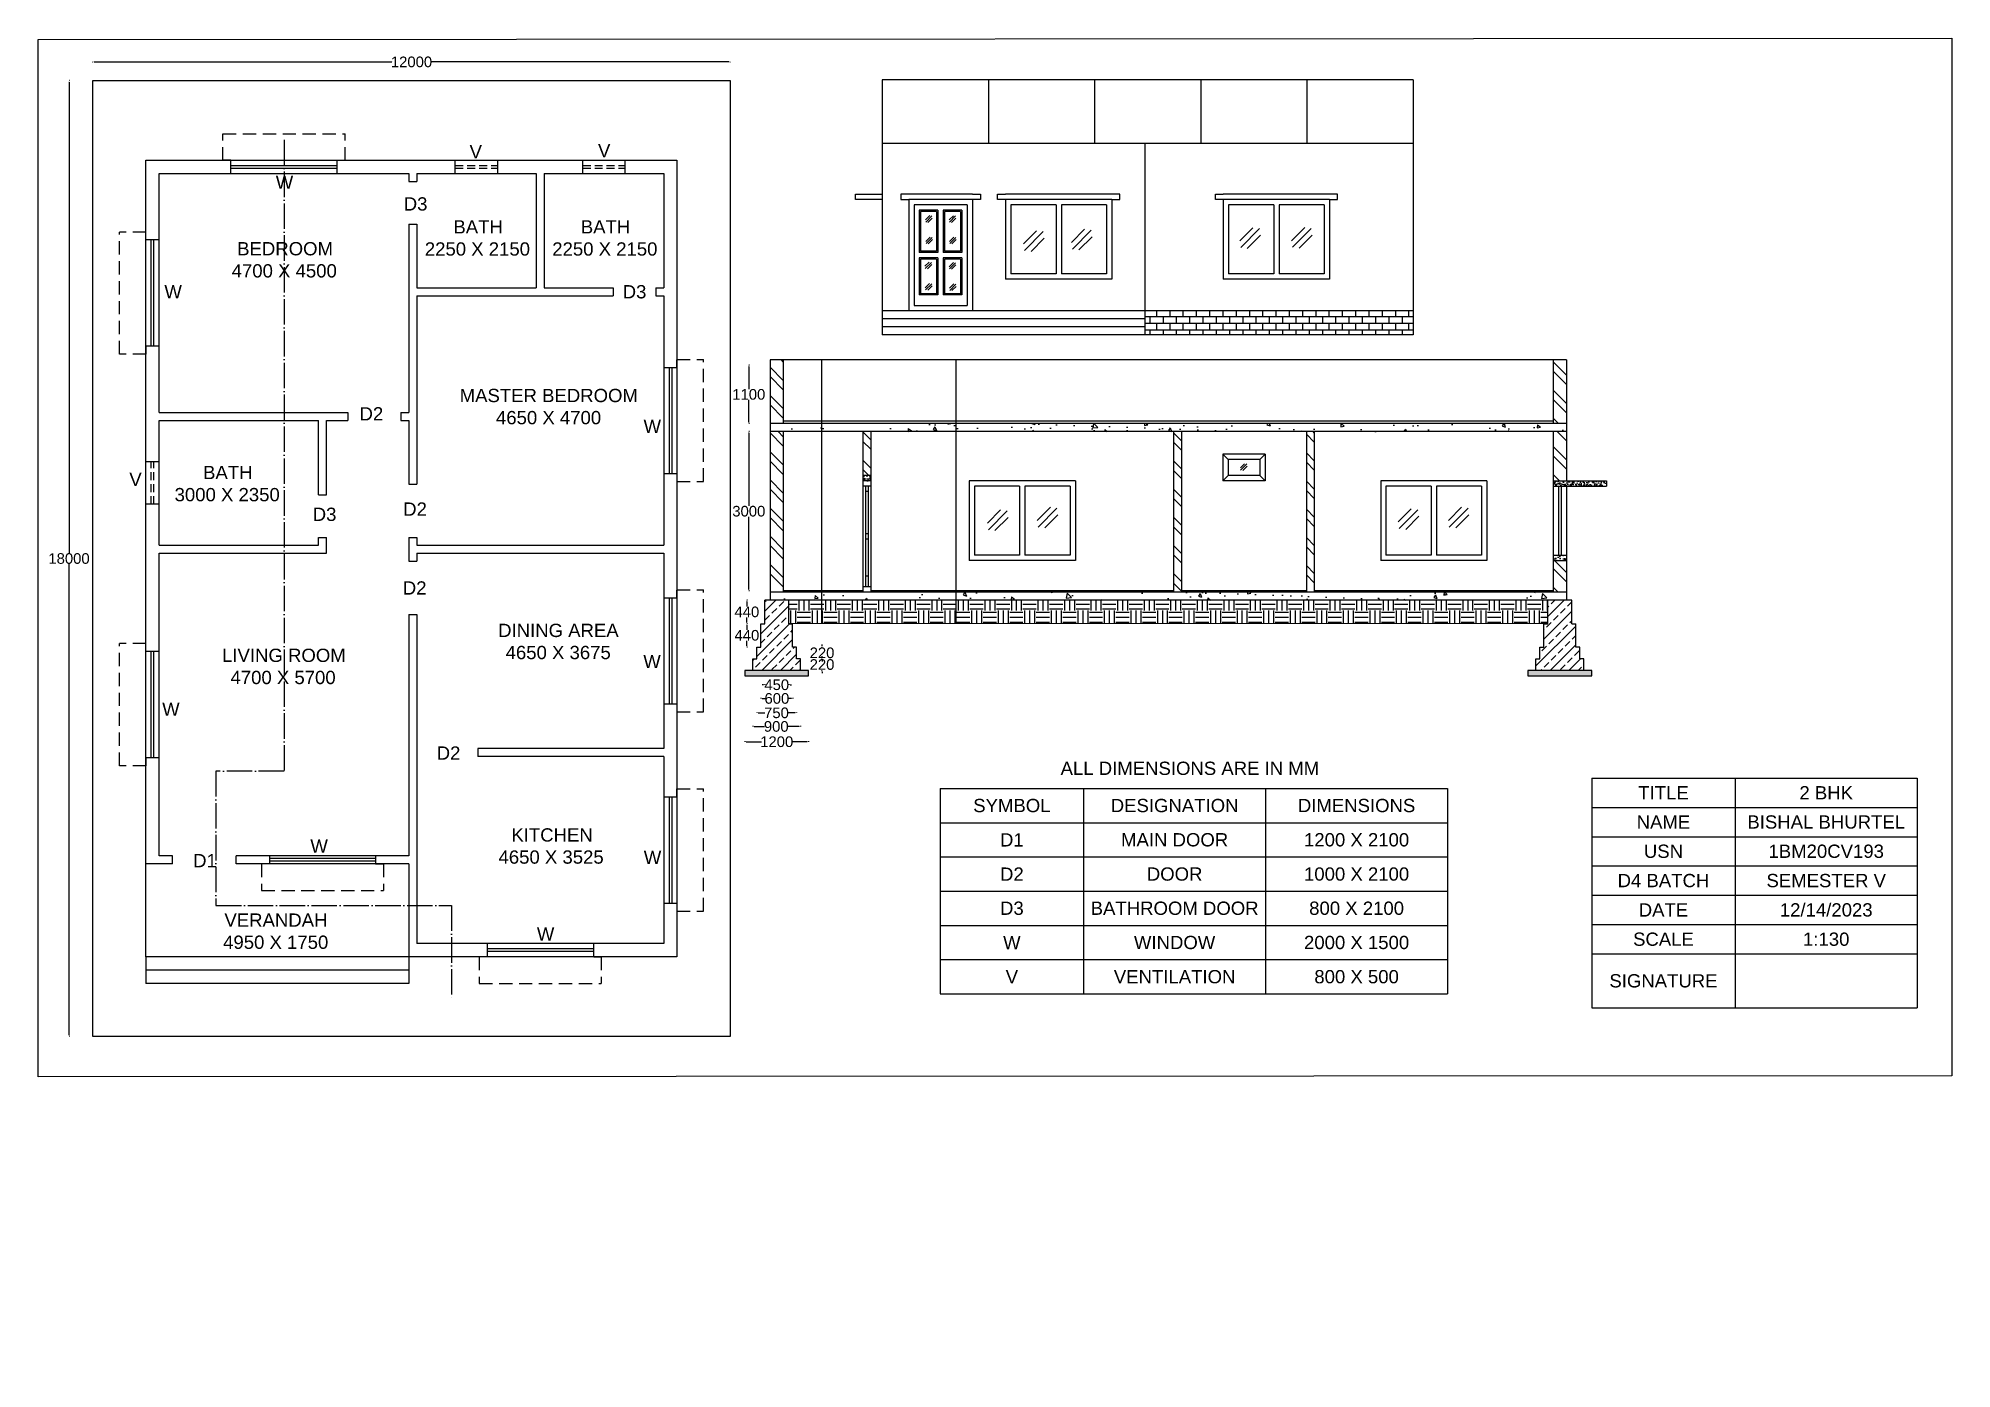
# Model space of a CAD drawing. Header units: inches. Extents: x 822425 to 858460, y 671225 to 696279.
import ezdxf

# ---------------------------------------------------------------- set-up
doc = ezdxf.new("R2010")
doc.units = ezdxf.units.IN
doc.header["$MEASUREMENT"] = 0
doc.linetypes.add('ACAD_ISO04W100', pattern=[30, 24, -3, 0, -3])
doc.linetypes.add('DASHED', pattern=[0.75, 0.5, -0.25])
for name, color, linetype in [('DIM', 250, 'Continuous'), ('HATC', 1, 'Continuous'), ('TEXT', 5, 'Continuous')]:
    doc.layers.add(name, color=color, linetype=linetype)
doc.styles.add('Annotative', font='Arial.ttf', dxfattribs={"height": 250})
doc.styles.get("Standard").update_dxf_attribs({"font": 'Arial.ttf'})
doc.dimstyles.new('Annotative', dxfattribs={"dimscale": 0, "dimtxt": 200, "dimasz": 25, "dimexe": 0.18, "dimexo": 0.0625, "dimgap": 0.09, "dimtad": 0, "dimtih": 1, "dimtoh": 1, "dimdec": 0, "dimzin": 0, "dimdsep": 46, "dimtxsty": 'Standard', "dimcen": 0.09, "dimadec": 0, "dimazin": 0, "dimtfac": 1, "dimtdec": 0, "dimtofl": 0, "dimtmove": 0, "dimatfit": 3, "dimfxl": 0, "dimtolj": 1, "dimtzin": 0, "dimarcsym": 0})
pattern_1 = [(320, (0, 0), (-188.2564, -2151.7805), [225, -2475]), (265, (0, 0), (2256.5764, 416.254), [180, -1980]), (10.45144, (-15.7, -179.3), (2068.32, -1735.5265), [191.2206, -2103.4263]), (316.1842, (600, -1e-13), (-496.558, -3201.724), [337.5, -3712.5]), (6.63564, (558.6, -266.8), (2922.356, -2803.986), [286.831, -3155.141]), (261.18416, (600, -1e-13), (2922.356, -2803.986), [270, -2970]), (291, (450, -300), (-1207.8567, -1790.7212), [225, -2475]), (236, (450, -300), (2175.45, -729.946), [180, -1980]), (341.45144, (349.3, -449.2), (967.5935, -2520.667), [191.2206, -2103.4263]), (307.5, (0, 0), (998.68156, -36.47957), [0, -1956, 0, -2010, 0, -1987.5]), (277.5, (0, 0), (1183.2351, -789.2086), [0, -1146, 0, -1911, 0, -757.5]), (237.5, (1e-13, 669), (-67.6646, -1601.4673), [0, -750, 0, -2340, 0, -3105]), (227.5, (2e-13, 969), (300.315, -1749.5585), [0, -975, 0, -1554, 0, -2205])]
pattern_2 = [(320, (12750.19, 13048.53), (-9.41282, -107.5890274), [11.25, -123.75]), (265, (12750.19, 13048.53), (112.82882, 20.8127), [9, -99]), (10.451444, (12749.4, 13039.57), (103.415999, -86.776327), [9.561029, -105.171317]), (316.1842, (12780.19, 13048.53), (-24.827892, -160.0862), [16.875, -185.625]), (6.635635, (12778.12, 13035.19), (146.11779, -140.199292), [14.341551, -157.757064]), (261.184164, (12780.19, 13048.53), (146.11779, -140.199292), [13.5, -148.5]), (291, (12772.69, 13033.53), (-60.3928336, -89.536058), [11.25, -123.75]), (236, (12772.69, 13033.53), (108.772507, -36.4973), [9, -99]), (341.451445, (12767.65, 13026.07), (48.379673, -126.033357), [9.561029, -105.171317]), (307.5, (12750.187, 13048.533), (49.9340781, -1.8239783), [0, -97.8, 0, -100.5, 0, -99.375]), (277.5, (12750.187, 13048.53), (59.1617568, -39.4604306), [0, -57.3, 0, -95.55, 0, -37.875]), (237.5, (12750.187, 13081.983), (-3.3832308, -80.0733654), [0, -37.5, 0, -117, 0, -155.25]), (227.5, (12750.19, 13096.98), (15.0157473, -87.4779254), [0, -48.75, 0, -77.7, 0, -110.25])]

msp = doc.modelspace()

# ---------------------------------------------------------------- texts
at = {"layer": 'TEXT', "linetype": 'Continuous', "char_height": 250, "attachment_point": 1, "style": 'Annotative'}
for s, width, heights, insert in [('{\\W1.474229; }V', 514.781, [150.3], (830404.9, 694267)), ('{\\W1.474229; }V', 514.781, [150.3], (832823, 694287.4)), ('{\\W0.996198; }W', 514.781, [150.3], (826800.8, 693694.4)), ('{\\W2.266846; }D3', 843.566, [0], (829088.1, 693284.7)), ('{\\W7.102232; }BATH\\P{\\W1.556538; }2250 X 2150', 2256.027, [0], (829553.6, 692852.7)), ('{\\W7.102232; }BATH\\P{\\W1.556538; }2250 X 2150', 2256.027, [0], (831953.6, 692852.7)), ('{\\W2.594323; }BEDROOM\\P{\\W1.526661; }4700 X 4500', 2256.027, [0], (825918.9, 692441.2)), ('{\\W0.996198; }W', 514.781, [150.3], (824703.6, 691630.8)), ('{\\W2.266846; }D3', 843.566, [0], (833211.1, 691630.8)), ('MASTER BEDROOM\\P{\\W7.047399; }4650 X 4700', 3327.412, [0], (830360.9, 689677.2)), ('{\\W2.280027; }D2', 843.566, [0], (828253.6, 689331.8)), ('{\\W0.996198; }W', 514.781, [150.3], (833727, 689097.4)), ('{\\W1.474229; }V', 514.781, [150.3], (823996.9, 688097.3)), ('{\\W7.102232; }BATH\\P{\\W1.579385; }3000 X 2350', 2256.027, [0], (824839.2, 688226.9)), ('{\\W2.266846; }D3', 843.566, [0], (827373.7, 687439.7)), ('{\\W2.280027; }D2', 843.566, [0], (829075.8, 687537.9)), ('{\\W2.280027; }D2', 843.566, [0], (829068.7, 686052.5)), ('{\\W0.746046; }DINING AREA\\P{\\W2.196837; }4650 X 3675', 2388.813, [1093.1], (831012.9, 685253.8)), ('{\\W0.405593; }LIVING ROOM\\P{\\W2.038282; }4700 X 5700', 2355.315, [762.4], (825846.9, 684784)), ('{\\W0.996198; }W', 514.781, [150.3], (833722.2, 684668.3)), ('{\\W0.996198; }W', 514.781, [150.3], (824661.7, 683770.2)), ('{\\W3.85905; }D2', 1150, [0], (829553.6, 682943.9)), ('{\\W0.147091; }ALL DIMENSIONS ARE IN MM', 4873.02, [383.5], (841659.8, 682656.6)), ('{\\W0.996198; }W', 514.781, [150.3], (827452.3, 681190.9)), ('{\\W4.005571; }KITCHEN\\P{\\W1.512601; }4650 X 3525', 2256.027, [0], (830945.5, 681402)), ('{\\W2.515528; }D1', 843.566, [0], (825097.3, 680917.3)), ('{\\W0.996198; }W', 514.781, [150.3], (833731.7, 680977.6)), ('{\\W1.777979; }VERANDAH\\P{\\W1.526661; }4950 X 1750', 2256.027, [0], (825758.1, 679798.3)), ('{\\W0.996198; }W', 514.781, [150.3], (831717.8, 679538.1))]:
    msp.add_mtext_dynamic_manual_height_columns(s, width=width, gutter_width=1250, heights=heights, dxfattribs=dict(at, insert=insert))

# ---------------------------------------------------------------- blocks, each defined once
blk = doc.blocks.new('*D14')
at = {"layer": 'Defpoints', "color": 0}
for p in [(836107, 685258), (836557, 685258), (836557, 684104)]:
    blk.add_point(p, dxfattribs=at)
at = {"layer": 'DIM', "color": 0, "lineweight": -2}
for p, q in [((836082, 684104), (836057, 684104)), ((836107, 684114), (836107, 684104)), ((836557, 684114), (836557, 684104)), ((836582, 684104), (836607, 684104))]:
    blk.add_line(p, q, dxfattribs=at)
at = {"layer": 'DIM', "color": 0}
for points in [[(836082, 684108), (836082, 684100), (836107, 684104)], [(836582, 684108), (836582, 684100), (836557, 684104)]]:
    blk.add_solid(points, dxfattribs=at)
at = {"layer": 'DIM', "color": 0, "insert": (836332, 684104), "char_height": 200, "attachment_point": 5}
blk.add_mtext('\\A1;450', dxfattribs=at)
blk = doc.blocks.new('*D15')
at = {"layer": 'Defpoints', "color": 0}
for p in [(836032, 684818), (836632, 684818), (836632, 683846)]:
    blk.add_point(p, dxfattribs=at)
at = {"layer": 'DIM', "color": 0, "lineweight": -2}
for p, q in [((836032, 683856), (836032, 683846)), ((836057, 683846), (836114, 683846)), ((836607, 683846), (836556, 683846)), ((836632, 683856), (836632, 683846))]:
    blk.add_line(p, q, dxfattribs=at)
at = {"layer": 'DIM', "color": 0}
for points in [[(836057, 683850), (836057, 683842), (836032, 683846)], [(836607, 683850), (836607, 683842), (836632, 683846)]]:
    blk.add_solid(points, dxfattribs=at)
at = {"layer": 'DIM', "color": 0, "insert": (836335, 683846), "char_height": 200, "attachment_point": 5}
blk.add_mtext('\\A1;600', dxfattribs=at)
blk = doc.blocks.new('*D16')
at = {"layer": 'Defpoints', "color": 0}
for p in [(835957, 684598), (836707, 684598), (836707, 683575)]:
    blk.add_point(p, dxfattribs=at)
at = {"layer": 'DIM', "color": 0, "lineweight": -2}
for p, q in [((835957, 683585), (835957, 683575)), ((836707, 683585), (836707, 683575)), ((835982, 683575), (836107, 683575)), ((836682, 683575), (836547, 683575))]:
    blk.add_line(p, q, dxfattribs=at)
at = {"layer": 'DIM', "color": 0}
for points in [[(835982, 683580), (835982, 683571), (835957, 683575)], [(836682, 683580), (836682, 683571), (836707, 683575)]]:
    blk.add_solid(points, dxfattribs=at)
at = {"layer": 'DIM', "color": 0, "insert": (836327, 683575), "char_height": 200, "attachment_point": 5}
blk.add_mtext('\\A1;750', dxfattribs=at)
blk = doc.blocks.new('*D17')
at = {"layer": 'Defpoints', "color": 0}
for p in [(835882, 684378), (836782, 684378), (836782, 683319)]:
    blk.add_point(p, dxfattribs=at)
at = {"layer": 'DIM', "color": 0, "lineweight": -2}
for p, q in [((835882, 683329), (835882, 683319)), ((835907, 683319), (836102, 683319)), ((836757, 683319), (836543, 683319)), ((836782, 683329), (836782, 683319))]:
    blk.add_line(p, q, dxfattribs=at)
at = {"layer": 'DIM', "color": 0}
for points in [[(835907, 683323), (835907, 683315), (835882, 683319)], [(836757, 683323), (836757, 683315), (836782, 683319)]]:
    blk.add_solid(points, dxfattribs=at)
at = {"layer": 'DIM', "color": 0, "insert": (836323, 683319), "char_height": 200, "attachment_point": 5}
blk.add_mtext('\\A1;900', dxfattribs=at)
blk = doc.blocks.new('*D18')
at = {"layer": 'Defpoints', "color": 0}
for p in [(835732, 684278), (836932, 684278), (836932, 683031)]:
    blk.add_point(p, dxfattribs=at)
at = {"layer": 'DIM', "color": 0, "lineweight": -2}
for p, q in [((835732, 683041), (835732, 683031)), ((835757, 683031), (836043, 683031)), ((836907, 683031), (836621, 683031)), ((836932, 683041), (836932, 683031))]:
    blk.add_line(p, q, dxfattribs=at)
at = {"layer": 'DIM', "color": 0}
for points in [[(835757, 683035), (835757, 683027), (835732, 683031)], [(836907, 683035), (836907, 683027), (836932, 683031)]]:
    blk.add_solid(points, dxfattribs=at)
at = {"layer": 'DIM', "color": 0, "insert": (836332, 683031), "char_height": 200, "attachment_point": 5}
blk.add_mtext('\\A1;1200', dxfattribs=at)
blk = doc.blocks.new('*D19')
at = {"layer": 'Defpoints', "color": 0, "linetype": 'Continuous'}
for p in [(835806, 688872), (836441, 688872), (836441, 685872)]:
    blk.add_point(p, dxfattribs=at)
at = {"layer": 'DIM', "color": 0, "linetype": 'Continuous', "lineweight": -2}
for p, q in [((835816, 688872), (835806, 688872)), ((835806, 688847), (835806, 687474)), ((835806, 685897), (835806, 687269)), ((835816, 685872), (835806, 685872))]:
    blk.add_line(p, q, dxfattribs=at)
at = {"layer": 'DIM', "color": 0, "linetype": 'Continuous'}
for points in [[(835802, 688847), (835811, 688847), (835806, 688872)], [(835802, 685897), (835811, 685897), (835806, 685872)]]:
    blk.add_solid(points, dxfattribs=at)
at = {"layer": 'DIM', "color": 0, "linetype": 'Continuous', "insert": (835806, 687372), "char_height": 200, "attachment_point": 5}
blk.add_mtext('\\A1;3000', dxfattribs=at)
blk = doc.blocks.new('*D9')
at = {"layer": 'Defpoints', "color": 0, "linetype": 'Continuous'}
for p in [(835806, 690122), (836191, 690122), (836191, 689022)]:
    blk.add_point(p, dxfattribs=at)
at = {"layer": 'DIM', "color": 0, "linetype": 'Continuous', "lineweight": -2}
for p, q in [((835816, 690122), (835806, 690122)), ((835806, 690097), (835806, 689674)), ((835806, 689047), (835806, 689470)), ((835816, 689022), (835806, 689022))]:
    blk.add_line(p, q, dxfattribs=at)
at = {"layer": 'DIM', "color": 0, "linetype": 'Continuous'}
for points in [[(835802, 690097), (835811, 690097), (835806, 690122)], [(835802, 689047), (835811, 689047), (835806, 689022)]]:
    blk.add_solid(points, dxfattribs=at)
at = {"layer": 'DIM', "color": 0, "linetype": 'Continuous', "insert": (835806, 689572), "char_height": 200, "attachment_point": 5}
blk.add_mtext('\\A1;1100', dxfattribs=at)
blk = doc.blocks.new('*D10')
at = {"layer": 'Defpoints', "color": 0, "linetype": 'Continuous'}
for p in [(836092, 685697), (835769, 685255), (836092, 685255)]:
    blk.add_point(p, dxfattribs=at)
at = {"layer": 'DIM', "color": 0, "linetype": 'Continuous', "lineweight": -2}
for p, q in [((835779, 685697), (835769, 685697)), ((835769, 685672), (835769, 685578)), ((835769, 685280), (835769, 685373)), ((835779, 685255), (835769, 685255))]:
    blk.add_line(p, q, dxfattribs=at)
at = {"layer": 'DIM', "color": 0, "linetype": 'Continuous'}
for points in [[(835765, 685672), (835774, 685672), (835769, 685697)], [(835765, 685280), (835774, 685280), (835769, 685255)]]:
    blk.add_solid(points, dxfattribs=at)
at = {"layer": 'DIM', "color": 0, "linetype": 'Continuous', "insert": (835769, 685476), "char_height": 200, "width": 111.97, "attachment_point": 5}
blk.add_mtext('\\A1;440', dxfattribs=at)
blk = doc.blocks.new('*D11')
at = {"layer": 'Defpoints', "color": 0, "linetype": 'Continuous'}
for p in [(836017, 685255), (835770, 684815), (836017, 684815)]:
    blk.add_point(p, dxfattribs=at)
at = {"layer": 'DIM', "color": 0, "linetype": 'Continuous', "lineweight": -2}
for p, q in [((835780, 685255), (835769, 685255)), ((835770, 685230), (835770, 685137)), ((835780, 684815), (835769, 684815)), ((835770, 684840), (835770, 684932))]:
    blk.add_line(p, q, dxfattribs=at)
at = {"layer": 'DIM', "color": 0, "linetype": 'Continuous'}
for points in [[(835765, 685230), (835774, 685230), (835770, 685255)], [(835765, 684840), (835774, 684840), (835770, 684815)]]:
    blk.add_solid(points, dxfattribs=at)
at = {"layer": 'DIM', "color": 0, "linetype": 'Continuous', "insert": (835770, 685035), "char_height": 200, "attachment_point": 5}
blk.add_mtext('\\A1;440', dxfattribs=at)
blk = doc.blocks.new('*D12')
at = {"layer": 'Defpoints', "color": 0, "linetype": 'Continuous'}
for p in [(835942, 684815), (835942, 684595), (837185, 684595)]:
    blk.add_point(p, dxfattribs=at)
at = {"layer": 'DIM', "color": 0, "linetype": 'Continuous', "lineweight": -2}
for p, q in [((837175, 684815), (837186, 684815)), ((837185, 684840), (837185, 684865)), ((837175, 684595), (837186, 684595)), ((837185, 684570), (837185, 684545))]:
    blk.add_line(p, q, dxfattribs=at)
at = {"layer": 'DIM', "color": 0, "linetype": 'Continuous'}
for points in [[(837181, 684840), (837190, 684840), (837185, 684815)], [(837181, 684570), (837190, 684570), (837185, 684595)]]:
    blk.add_solid(points, dxfattribs=at)
at = {"layer": 'DIM', "color": 0, "linetype": 'Continuous', "insert": (837185, 684705), "char_height": 200, "attachment_point": 5}
blk.add_mtext('\\A1;220', dxfattribs=at)
blk = doc.blocks.new('*D13')
at = {"layer": 'Defpoints', "color": 0, "linetype": 'Continuous'}
for p in [(835867, 684595), (835867, 684375), (837185, 684375)]:
    blk.add_point(p, dxfattribs=at)
at = {"layer": 'DIM', "color": 0, "linetype": 'Continuous', "lineweight": -2}
for p, q in [((837175, 684595), (837186, 684595)), ((837175, 684375), (837186, 684375)), ((837185, 684620), (837185, 684645)), ((837185, 684350), (837185, 684325))]:
    blk.add_line(p, q, dxfattribs=at)
at = {"layer": 'DIM', "color": 0, "linetype": 'Continuous'}
for points in [[(837181, 684620), (837190, 684620), (837185, 684595)], [(837181, 684350), (837190, 684350), (837185, 684375)]]:
    blk.add_solid(points, dxfattribs=at)
at = {"layer": 'DIM', "color": 0, "linetype": 'Continuous', "insert": (837185, 684485), "char_height": 200, "attachment_point": 5}
blk.add_mtext('\\A1;220', dxfattribs=at)
blk = doc.blocks.new('*T20')
at = {"layer": 'TEXT', "color": 0, "linetype": 'ByBlock', "lineweight": -2}
for p, q in [((0, 0), (9557, 0)), ((0, 0), (0, -3868)), ((2703, 0), (2703, -3868)), ((6130, 0), (6130, -3868)), ((9557, 0), (9557, -3868)), ((0, -645), (9557, -645)), ((0, -1289), (9557, -1289)), ((0, -1934), (9557, -1934)), ((0, -2578), (9557, -2578)), ((0, -3223), (9557, -3223)), ((0, -3868), (9557, -3868))]:
    blk.add_line(p, q, dxfattribs=at)
at = {"layer": 'TEXT', "color": 0, "char_height": 250, "attachment_point": 5}
for s, insert, width in [('SYMBOL', (1352, -322), 2703.29), ('DESIGNATION', (4417, -322), 3426.83), ('DIMENSIONS', (7844, -322), 3426.77), ('D1', (1352, -967), 2703.29), ('MAIN DOOR', (4417, -967), 3426.83), ('1200 X 2100', (7844, -967), 3426.77), ('D2', (1352, -1612), 2703.29), ('DOOR', (4417, -1612), 3426.83), ('1000 X 2100', (7844, -1612), 3426.77), ('D3', (1352, -2256), 2703.29), ('BATHROOM DOOR', (4417, -2256), 3426.83), ('800 X 2100', (7844, -2256), 3426.77), ('W', (1352, -2901), 2703.29), ('WINDOW', (4417, -2901), 3426.83), ('2000 X 1500', (7844, -2901), 3426.77), ('V ', (1352, -3545), 2703.29), ('VENTILATION', (4417, -3545), 3426.83), ('800 X 500', (7844, -3545), 3426.77)]:
    blk.add_mtext(s, dxfattribs=dict(at, insert=insert, width=width))
blk = doc.blocks.new('*D24')
at = {"layer": 'Defpoints', "color": 0, "linetype": 'DASHED'}
for p in [(823454, 695481), (835454, 695833), (835454, 695481)]:
    blk.add_point(p, dxfattribs=at)
at = {"layer": 'HATC', "color": 0, "linetype": 'DASHED', "lineweight": -2}
for p, q in [((823454, 695823), (823454, 695833)), ((823479, 695833), (829087, 695833)), ((835429, 695833), (829820, 695833)), ((835454, 695823), (835454, 695833))]:
    blk.add_line(p, q, dxfattribs=at)
at = {"layer": 'HATC', "color": 0, "linetype": 'DASHED'}
for points in [[(823479, 695837), (823479, 695829), (823454, 695833)], [(835429, 695837), (835429, 695829), (835454, 695833)]]:
    blk.add_solid(points, dxfattribs=at)
at = {"layer": 'HATC', "color": 0, "linetype": 'DASHED', "insert": (829454, 695833), "char_height": 200, "attachment_point": 5}
blk.add_mtext('\\A1;12000', dxfattribs=at)
blk = doc.blocks.new('*D25')
at = {"layer": 'Defpoints', "color": 0, "linetype": 'DASHED'}
for p in [(823004, 695481), (823454, 695481), (823454, 677481)]:
    blk.add_point(p, dxfattribs=at)
at = {"layer": 'HATC', "color": 0, "linetype": 'DASHED', "lineweight": -2}
for p, q in [((823014, 695481), (823004, 695481)), ((823004, 695456), (823004, 686583)), ((823004, 677506), (823004, 686379)), ((823014, 677481), (823004, 677481))]:
    blk.add_line(p, q, dxfattribs=at)
at = {"layer": 'HATC', "color": 0, "linetype": 'DASHED'}
for points in [[(823000, 695456), (823008, 695456), (823004, 695481)], [(823000, 677506), (823008, 677506), (823004, 677481)]]:
    blk.add_solid(points, dxfattribs=at)
at = {"layer": 'HATC', "color": 0, "linetype": 'DASHED', "insert": (823004, 686481), "char_height": 200, "attachment_point": 5}
blk.add_mtext('\\A1;18000', dxfattribs=at)
blk = doc.blocks.new('*T29')
at = {"layer": 'TEXT', "color": 0, "linetype": 'ByBlock', "lineweight": -2}
for p, q in [((0, 0), (6130, 0)), ((0, 0), (0, -4328)), ((2703, 0), (2703, -4328)), ((6130, 0), (6130, -4328)), ((0, -552), (6130, -552)), ((0, -1104), (6130, -1104)), ((0, -1655), (6130, -1655)), ((0, -2207), (6130, -2207)), ((0, -2759), (6130, -2759)), ((0, -3311), (6130, -3311)), ((0, -4328), (6130, -4328))]:
    blk.add_line(p, q, dxfattribs=at)
at = {"layer": 'TEXT', "color": 0, "char_height": 250, "attachment_point": 5}
for s, insert, width in [('TITLE', (1352, -276), 2703.35), ('2 BHK', (4417, -276), 3426.77), ('NAME', (1352, -828), 2703.35), ('BISHAL BHURTEL', (4417, -828), 3426.77), ('USN', (1352, -1379), 2703.35), ('1BM20CV193', (4417, -1379), 3426.77), ('D4 BATCH', (1352, -1931), 2703.35), ('SEMESTER V', (4417, -1931), 3426.77), ('DATE ', (1352, -2483), 2703.35), ('12/14/2023', (4417, -2483), 3426.77), ('SCALE', (1352, -3035), 2703.35), ('1:130', (4417, -3035), 3426.77), ('SIGNATURE', (1352, -3819), 2703.35)]:
    blk.add_mtext(s, dxfattribs=dict(at, insert=insert, width=width))

# ---------------------------------------------------------------- dimensions: what is measured, and where the dimension line sits
at = {"layer": 'DIM', "linetype": 'Continuous'}
for base, p1, p2, picture, middle in [((835806.4, 690121.7), (836190.8, 689021.7), (836190.8, 690121.7), '*D9', (835806.4, 689571.7)), ((835806.4, 688871.7), (836440.8, 685871.7), (836440.8, 688871.7), '*D19', (835806.4, 687371.7)), ((837185.4, 684594.6), (835942, 684814.6), (835942, 684594.6), '*D12', (837185.4, 684704.6)), ((837185.4, 684374.6), (835867, 684594.6), (835867, 684374.6), '*D13', (837185.4, 684484.6))]:
    dim = msp.add_linear_dim(base=base, p1=p1, p2=p2, angle=90, dimstyle='Annotative', dxfattribs=at)
    dim.commit()
    dim.dimension.update_dxf_attribs({"geometry": picture, "text_midpoint": middle})
dim = msp.add_linear_dim(base=(835769.4, 685254.6), p1=(836092, 685696.7), p2=(836092, 685254.6), angle=90, text='440', dimstyle='Annotative', dxfattribs=at)
dim.commit()
dim.dimension.update_dxf_attribs({"geometry": '*D10', "text_midpoint": (835769.4, 685475.7)})
dim = msp.add_linear_dim(base=(835769.6, 684814.6), p1=(836017, 685254.6), p2=(836017, 684814.6), angle=90, dimstyle='Annotative', dxfattribs=at)
dim.commit()
dim.dimension.update_dxf_attribs({"geometry": '*D11', "text_midpoint": (835769.6, 685034.6), "dimtype": 160})
at = {"layer": 'DIM'}
for base, p1, p2, angle, picture, middle in [((836557.3, 684104.3), (836107.3, 685258.3), (836557.3, 685258.3), 0.00012, '*D14', (836332.3, 684104.3)), ((836632.3, 683845.8), (836032.3, 684818.3), (836632.3, 684818.3), 0.00009, '*D15', (836335.3, 683845.8)), ((836707.3, 683575.4), (835957.3, 684598.3), (836707.3, 684598.3), 0.00007, '*D16', (836326.8, 683575.4))]:
    dim = msp.add_linear_dim(base=base, p1=p1, p2=p2, angle=angle, dimstyle='Annotative', dxfattribs=at)
    dim.commit()
    dim.dimension.update_dxf_attribs({"geometry": picture, "text_midpoint": middle, "dimtype": 161})
for base, p1, p2, picture, middle in [((836782.3, 683318.9), (835882.3, 684378.3), (836782.3, 684378.3), '*D17', (836322.6, 683318.9)), ((836932.3, 683031.2), (835732.3, 684278.3), (836932.3, 684278.3), '*D18', (836332.3, 683031.2))]:
    dim = msp.add_linear_dim(base=base, p1=p1, p2=p2, dimstyle='Annotative', dxfattribs=at)
    dim.commit()
    dim.dimension.update_dxf_attribs({"geometry": picture, "text_midpoint": middle, "dimtype": 160})
at = {"layer": 'HATC', "color": 0, "linetype": 'DASHED'}
dim = msp.add_linear_dim(base=(835453.6, 695833), p1=(823453.6, 695480.7), p2=(835453.6, 695480.7), dimstyle='Annotative', dxfattribs=at)
dim.commit()
dim.dimension.update_dxf_attribs({"geometry": '*D24', "text_midpoint": (829453.6, 695833)})
dim = msp.add_linear_dim(base=(823003.9, 695480.7), p1=(823453.6, 677480.7), p2=(823453.6, 695480.7), angle=90, dimstyle='Annotative', dxfattribs=at)
dim.commit()
dim.dimension.update_dxf_attribs({"geometry": '*D25', "text_midpoint": (823003.9, 686480.7)})

# ---------------------------------------------------------------- hatches: boundary and pattern name
at = {"linetype": 'Continuous'}
h = msp.add_hatch(dxfattribs=at)
h.set_pattern_fill('BRICK', color=256, scale=500)
h.set_pattern_definition([(0, (13863.47, 19413.78), (0, 125), []), (90, (13863.47, 19413.78), (-250, 2e-14), [125, -125]), (90, (13988.47, 19413.78), (-250, 2e-14), [-125, 125])])
h.paths.add_polyline_path([(848317.1, 691144.5), (843267.1, 691144.5), (843267.1, 690694.5), (848317.1, 690694.5)])
h = msp.add_hatch(dxfattribs=at)
h.set_pattern_fill('AR-CONC', color=256, scale=300, angle=-90)
h.set_pattern_definition(pattern_1)
h.paths.add_polyline_path([(839205.4, 675048.2), (838205.4, 675048.2), (838205.4, 674898.2), (839205.4, 674898.2)])
h.paths.add_polyline_path([(838929, 671324.9), (837729, 671324.9), (837729, 671224.9), (838929, 671224.9)])
h = msp.add_hatch(dxfattribs=at)
h.set_pattern_fill('AR-CONC', color=256, scale=300, angle=-90)
h.set_pattern_definition(pattern_1)
h.paths.add_polyline_path([(839205.4, 675048.2), (838205.4, 675048.2), (838205.4, 674898.2), (839205.4, 674898.2)])
h = msp.add_hatch(dxfattribs=at)
h.set_pattern_fill('AR-CONC', color=256, scale=300, angle=-90)
h.set_pattern_definition(pattern_1)
h.paths.add_polyline_path([(839205.4, 675048.2), (838205.4, 675048.2), (838205.4, 674898.2), (839205.4, 674898.2)])
h = msp.add_hatch(dxfattribs=at)
h.set_pattern_fill('AR-CONC', color=256, scale=300, angle=-90)
h.set_pattern_definition(pattern_1)
h.paths.add_polyline_path([(839205.4, 675048.2), (838205.4, 675048.2), (838205.4, 674898.2), (839205.4, 674898.2)])
at = {"layer": 'HATC', "linetype": 'Continuous'}
h = msp.add_hatch(dxfattribs=at)
h.set_pattern_fill('ANSI32', color=256, scale=1000, angle=-90)
h.paths.add_polyline_path([(851205.6, 690221.7), (850955.6, 690221.7), (850955.6, 689021.7), (851205.6, 689021.7)])
h.paths.add_polyline_path([(850955.6, 687946.7), (851205.6, 687946.7), (851205.6, 688871.7), (850955.6, 688871.7)])
h.paths.add_polyline_path([(850955.6, 685846.7), (851205.6, 685846.7), (851205.6, 686446.7), (850955.6, 686446.7)])
h.paths.add_polyline_path([(846305.6, 685846.7), (846455.6, 685846.7), (846455.6, 688871.7), (846305.6, 688871.7)])
h.paths.add_polyline_path([(843955.6, 688871.7), (843805.6, 688871.7), (843805.6, 685846.7), (843955.6, 685846.7)])
h.paths.add_polyline_path([(836205.6, 685846.7), (836455.6, 685846.7), (836455.6, 688871.7), (836205.6, 688871.7)])
h.paths.add_polyline_path([(836205.6, 689021.7), (836455.6, 689021.7), (836455.6, 690221.7), (836205.6, 690221.7)])
h.paths.add_polyline_path([(837955.6, 688046.7), (838105.6, 688046.7), (838105.6, 688871.7), (837955.6, 688871.7)])
h = msp.add_hatch(dxfattribs=at)
h.set_pattern_fill('AR-CONC', color=256, scale=100, angle=-90)
h.set_pattern_definition([(320, (0, 0), (-62.75213, -717.26018), [75, -825]), (265, (0, 0), (752.19213, 138.75133), [60, -660]), (10.451444, (-5.2, -59.8), (689.44, -578.50885), [63.7402, -701.1421]), (316.1842, (200, -3e-14), (-165.5193, -1067.2413), [112.5, -1237.5]), (6.63564, (186.2, -88.9), (974.1186, -934.6619), [95.6103, -1051.7138]), (261.18416, (200, -3e-14), (974.1186, -934.662), [90, -990]), (291, (150, -100), (-402.6189, -596.90705), [75, -825]), (236, (150, -100), (725.15005, -243.31533), [60, -660]), (341.451445, (116.45, -149.74), (322.53115, -840.22238), [63.7402, -701.1421]), (307.5, (0, 0), (332.893854, -12.159855), [0, -652, 0, -670, 0, -662.5]), (277.5, (0, 0), (394.41171, -263.06954), [0, -382, 0, -637, 0, -252.5]), (237.5, (4e-14, 223), (-22.55487, -533.822436), [0, -250, 0, -780, 0, -1035]), (227.5, (5e-14, 323), (100.10498, -583.18617), [0, -325, 0, -518, 0, -735])])
h.paths.add_polyline_path([(851205.6, 688871.7), (851205.6, 689021.7), (836205.6, 689021.7), (836205.6, 688871.7)])
h.paths.add_polyline_path([(836205.6, 685846.7), (836205.6, 685696.7), (851205.6, 685696.7), (851205.6, 685846.7)])
h = msp.add_hatch(dxfattribs=at)
h.set_pattern_fill('AR-CONC', color=256, scale=15, angle=-90)
h.set_pattern_definition(pattern_2)
h.paths.add_polyline_path([(838105.6, 688046.7), (837955.6, 688046.7), (837955.6, 687946.7), (838105.6, 687946.7)])
h = msp.add_hatch(dxfattribs=at)
h.set_pattern_fill('AR-CONC', color=256, scale=15, angle=-90)
h.set_pattern_definition(pattern_2)
h.paths.add_polyline_path([(850955.6, 687946.7), (850955.6, 687846.7), (851876.9, 687846.7), (851955.6, 687922), (851955.6, 687946.7)])
h = msp.add_hatch(dxfattribs=at)
h.set_pattern_fill('AR-CONC', color=256, scale=25, angle=-90)
h.set_pattern_definition([(320, (12750.19, 13048.53), (-15.688034, -179.315046), [18.75, -206.25]), (265, (12750.19, 13048.53), (188.048033, 34.687833), [15, -165]), (10.451444, (12748.88, 13033.59), (172.359998, -144.627212), [15.935048, -175.285528]), (316.1842, (12800.19, 13048.53), (-41.37982, -266.810333), [28.125, -309.375]), (6.635635, (12796.74, 13026.3), (243.52965, -233.665486), [23.902586, -262.92844]), (261.184164, (12800.2, 13048.53), (243.52965, -233.665486), [22.5, -247.5]), (291, (12787.69, 13023.53), (-100.654723, -149.226763), [18.75, -206.25]), (236, (12787.69, 13023.53), (181.28751, -60.828833), [15, -165]), (341.451445, (12779.3, 13011.1), (80.632788, -210.055594), [15.935047, -175.285528]), (307.5, (12750.19, 13048.53), (83.2234635, -3.039964), [0, -163, 0, -167.5, 0, -165.625]), (277.5, (12750.19, 13048.53), (98.602928, -65.767384), [0, -95.5, 0, -159.25, 0, -63.125]), (237.5, (12750.19, 13104.28), (-5.638718, -133.455609), [0, -62.5, 0, -195, 0, -258.75]), (227.5, (12750.19, 13129.28), (25.026246, -145.796542), [0, -81.25, 0, -129.5, 0, -183.75])])
h.paths.add_polyline_path([(851205.6, 686546.7), (850955.6, 686546.7), (850955.6, 686446.7), (851205.6, 686446.7)])
at = {"layer": 'HATC'}
h = msp.add_hatch(dxfattribs=at)
h.set_pattern_fill('ANSI33', color=256, scale=1000, angle=-1e-14)
h.paths.add_polyline_path([(836106.8, 685254.6), (836031.8, 685254.6), (836031.8, 684814.6), (835956.8, 684814.6), (835956.8, 684594.6), (835881.8, 684594.6), (835881.8, 684374.6), (836781.8, 684374.6), (836781.8, 684594.6), (836706.8, 684594.6), (836706.8, 684814.6), (836631.8, 684814.6), (836631.8, 685254.6), (836556.8, 685254.6), (836556.8, 685694.6), (836106.8, 685694.6), (836106.8, 685694.6)])
at = {"layer": 'HATC', "linetype": 'Continuous'}
h = msp.add_hatch(dxfattribs=at)
h.set_pattern_fill('EARTH', color=256, scale=1000, angle=-90)
h.paths.add_polyline_path([(836556.8, 685696.7), (836556.8, 685258.3), (850854.2, 685253.4), (850854.2, 685696.7)])
at = {"layer": 'HATC'}
h = msp.add_hatch(dxfattribs=at)
h.set_pattern_fill('ANSI33', color=256, scale=1000, angle=-1e-14)
h.paths.add_polyline_path([(850854.2, 685253.4), (850779.2, 685253.4), (850779.2, 684813.4), (850704.2, 684813.4), (850704.2, 684593.4), (850629.2, 684593.4), (850629.2, 684373.4), (851529.2, 684373.4), (851529.2, 684593.4), (851454.2, 684593.4), (851454.2, 684813.4), (851379.2, 684813.4), (851379.2, 685253.4), (851304.2, 685253.4), (851304.2, 685693.4), (850854.2, 685693.4), (850854.2, 685693.4)])
at = {"layer": 'HATC', "linetype": 'Continuous'}
h = msp.add_hatch(dxfattribs=at)
h.set_pattern_fill('AR-CONC', color=256, scale=25, angle=-90)
h.set_pattern_definition([(320, (12750.19, 13048.53), (-15.688034, -179.315046), [18.75, -206.25]), (265, (12750.19, 13048.53), (188.048033, 34.687833), [15, -165]), (10.451444, (12748.88, 13033.59), (172.359998, -144.627212), [15.935048, -175.285528]), (316.1842, (12800.19, 13048.53), (-41.37982, -266.810333), [28.125, -309.375]), (6.635635, (12796.74, 13026.3), (243.52965, -233.665486), [23.902586, -262.92844]), (261.184164, (12800.2, 13048.53), (243.52965, -233.665486), [22.5, -247.5]), (291, (12787.69, 13023.53), (-100.654723, -149.226763), [18.75, -206.25]), (236, (12787.69, 13023.53), (181.28751, -60.828833), [15, -165]), (341.451445, (12779.3, 13011.1), (80.632788, -210.055594), [15.935047, -175.285528]), (307.5, (12750.19, 13048.53), (83.2234635, -3.039964), [0, -163, 0, -167.5, 0, -165.625]), (277.5, (12750.19, 13048.53), (98.602928, -65.767384), [0, -95.5, 0, -159.25, 0, -63.125]), (237.5, (12750.19, 13104.28), (-5.638718, -133.455609), [0, -62.5, 0, -195, 0, -258.75]), (227.5, (12750.19, 13129.28), (25.026246, -145.796542), [0, -81.25, 0, -129.5, 0, -183.75])])
h.paths.add_polyline_path([(850479.2, 684373.4), (850479.2, 684273.4), (851679.2, 684273.4), (851679.2, 684373.4)])
h.paths.add_polyline_path([(836931.8, 684274.6), (836931.8, 684374.6), (835731.8, 684374.6), (835731.8, 684274.6)])

# ---------------------------------------------------------------- linework, layer by layer
for p, q in [((823453.6, 695480.7), (835453.6, 695480.7)), ((823453.6, 677480.7), (823453.6, 695480.7)), ((835453.6, 695480.7), (835453.6, 677480.7)), ((848317.1, 695494.5), (838317.1, 695494.5)), ((848317.1, 694294.5), (838317.1, 694294.5)), ((824453.6, 693980.7), (834453.6, 693980.7)), ((824453.6, 678980.7), (824453.6, 693980.7)), ((824703.6, 693730.7), (829403.6, 693730.7)), ((824703.6, 689230.7), (824703.6, 693730.7)), ((826053.6, 693730.7), (826053.6, 693980.7)), ((826053.6, 693880.7), (828053.6, 693880.7)), ((826053.6, 693830.7), (828053.6, 693830.7)), ((828053.6, 693730.7), (828053.6, 693980.7)), ((829403.6, 693730.7), (829403.6, 693580.7)), ((829553.6, 693730.7), (829553.6, 693580.7)), ((829553.6, 693730.7), (831803.6, 693730.7)), ((830278.6, 693730.7), (830278.6, 693980.7)), ((831078.6, 693730.7), (831078.6, 693980.7)), ((831803.6, 693730.7), (831803.6, 691580.7)), ((831953.6, 693730.7), (831953.6, 691580.7)), ((831953.6, 693730.7), (834203.6, 693730.7)), ((832678.6, 693730.7), (832678.6, 693980.7)), ((833478.6, 693730.7), (833478.6, 693980.7)), ((834203.6, 693730.7), (834203.6, 691580.7)), ((834453.6, 693980.7), (834453.6, 678980.7)), ((829403.6, 693580.7), (829553.6, 693580.7)), ((840017.1, 693344.5), (838817.1, 693344.5)), ((840017.1, 693244.5), (838817.1, 693244.5)), ((839917.1, 693144.5), (838917.1, 693144.5)), ((839917.1, 693144.5), (838917.1, 693144.5)), ((839367.1, 693044.5), (839017.1, 693044.5)), ((839342.1, 693019.5), (839042.1, 693019.5)), ((839817.1, 693044.5), (839467.1, 693044.5)), ((839792.1, 693019.5), (839492.1, 693019.5)), ((846742.1, 693244.5), (844742.1, 693244.5)), ((845692.1, 693144.5), (844842.1, 693144.5)), ((846642.1, 693144.5), (845792.1, 693144.5)), ((829403.6, 692780.7), (829553.6, 692780.7)), ((829403.6, 692780.7), (829403.6, 689230.7)), ((829553.6, 692780.7), (829553.6, 691580.7)), ((824703.6, 692480.7), (824453.6, 692480.7)), ((824553.6, 690480.7), (824553.6, 692480.7)), ((824603.6, 690480.7), (824603.6, 692480.7)), ((839367.1, 692244.5), (839017.1, 692244.5)), ((839342.1, 692269.5), (839042.1, 692269.5)), ((839817.1, 692244.5), (839467.1, 692244.5)), ((839792.1, 692269.5), (839492.1, 692269.5)), ((839367.1, 692144.5), (839017.1, 692144.5)), ((839342.1, 692119.5), (839042.1, 692119.5)), ((839817.1, 692144.5), (839467.1, 692144.5)), ((839792.1, 692119.5), (839492.1, 692119.5)), ((829553.6, 691580.7), (831803.6, 691580.7)), ((831953.6, 691580.7), (833253.6, 691580.7)), ((833253.6, 691580.7), (833253.6, 691430.7)), ((834053.6, 691580.7), (834053.6, 691430.7)), ((834053.6, 691580.7), (834203.6, 691580.7)), ((842642.1, 691744.5), (840642.1, 691744.5)), ((841592.1, 691844.5), (840742.1, 691844.5)), ((842542.1, 691844.5), (841692.1, 691844.5)), ((846742.1, 691744.5), (844742.1, 691744.5)), ((845692.1, 691844.5), (844842.1, 691844.5)), ((846642.1, 691844.5), (845792.1, 691844.5)), ((829553.6, 691430.7), (833253.6, 691430.7)), ((829553.6, 691430.7), (829553.6, 687880.7)), ((834053.6, 691430.7), (834203.6, 691430.7)), ((834203.6, 691430.7), (834203.6, 686730.7)), ((839367.1, 691444.5), (839017.1, 691444.5)), ((839342.1, 691469.5), (839042.1, 691469.5)), ((839817.1, 691444.5), (839467.1, 691444.5)), ((839792.1, 691469.5), (839492.1, 691469.5)), ((848317.1, 691144.5), (838317.1, 691144.5)), ((843267.1, 690994.5), (838317.1, 690994.5)), ((843267.1, 690844.5), (838317.1, 690844.5)), ((824703.6, 690480.7), (824453.6, 690480.7)), ((848317.1, 690694.5), (838317.1, 690694.5)), ((834203.6, 690080.7), (834453.6, 690080.7)), ((834303.6, 690080.7), (834303.6, 688080.7)), ((834353.6, 690080.7), (834353.6, 688080.7)), ((851205.6, 690221.7), (836205.6, 690221.7)), ((824703.6, 689230.7), (828253.6, 689230.7)), ((824703.6, 689080.7), (827703.6, 689080.7)), ((824703.6, 686730.7), (824703.6, 689080.7)), ((827703.6, 687680.7), (827703.6, 689080.7)), ((827853.6, 689080.7), (828253.6, 689080.7)), ((827853.6, 687680.7), (827853.6, 689080.7)), ((828253.6, 689230.7), (828253.6, 689080.7)), ((829253.6, 689230.7), (829253.6, 689080.7)), ((829253.6, 689230.7), (829403.6, 689230.7)), ((829253.6, 689080.7), (829403.6, 689080.7)), ((829403.6, 689080.7), (829403.6, 687880.7)), ((851205.6, 689021.7), (836205.6, 689021.7)), ((850955.6, 689071.7), (836455.6, 689071.7)), ((851205.6, 688871.7), (836205.6, 688871.7)), ((824703.6, 688305.7), (824453.6, 688305.7)), ((834203.6, 688080.7), (834453.6, 688080.7)), ((841955.6, 687946.7), (839955.6, 687946.7)), ((849705.6, 687946.7), (847705.6, 687946.7)), ((827703.6, 687680.7), (827853.6, 687680.7)), ((829403.6, 687880.7), (829553.6, 687880.7)), ((840905.6, 687846.7), (840055.6, 687846.7)), ((841855.6, 687846.7), (841005.6, 687846.7)), ((848655.6, 687846.7), (847805.6, 687846.7)), ((849605.6, 687846.7), (848755.6, 687846.7)), ((824703.6, 687505.7), (824453.6, 687505.7)), ((827703.6, 686730.7), (827703.6, 686880.7)), ((827703.6, 686880.7), (827853.6, 686880.7)), ((827853.6, 686580.7), (827853.6, 686880.7)), ((829403.6, 686880.7), (829553.6, 686880.7)), ((829403.6, 686880.7), (829403.6, 686580.7)), ((829553.6, 686880.7), (829553.6, 686730.7)), ((824703.6, 686730.7), (827703.6, 686730.7)), ((824703.6, 680880.7), (824703.6, 686580.7)), ((824703.6, 686580.7), (827853.6, 686580.7)), ((829403.6, 686580.7), (829403.6, 686430.7)), ((829553.6, 686730.7), (834203.6, 686730.7)), ((829553.6, 686580.7), (834203.6, 686580.7)), ((829553.6, 686580.7), (829553.6, 686430.7)), ((834203.6, 686580.7), (834203.6, 682905.7)), ((840905.6, 686546.7), (840055.6, 686546.7)), ((841855.6, 686546.7), (841005.6, 686546.7)), ((848655.6, 686546.7), (847805.6, 686546.7)), ((849605.6, 686546.7), (848755.6, 686546.7)), ((829403.6, 686430.7), (829553.6, 686430.7)), ((841955.6, 686446.7), (839955.6, 686446.7)), ((849705.6, 686446.7), (847705.6, 686446.7)), ((851205.6, 685846.7), (836205.6, 685846.7)), ((837955.6, 685871.7), (836455.6, 685871.7)), ((843805.6, 685871.7), (838105.6, 685871.7)), ((846305.6, 685871.7), (843955.6, 685871.7)), ((850955.6, 685871.7), (846455.6, 685871.7)), ((829403.6, 685430.7), (829553.6, 685430.7)), ((829403.6, 685430.7), (829403.6, 680880.7)), ((829553.6, 685430.7), (829553.6, 679230.7)), ((834203.6, 685743.2), (834453.6, 685743.2)), ((834303.6, 685743.2), (834303.6, 683743.2)), ((834353.6, 685743.2), (834353.6, 683743.2)), ((851304.2, 685696.7), (836106.8, 685696.7)), ((836106.8, 685254.6), (836106.8, 685696.7)), ((836556.8, 685254.6), (836556.8, 685696.7)), ((850854.2, 685253.4), (850854.2, 685696.7)), ((851304.2, 685253.4), (851304.2, 685696.7)), ((836031.8, 684814.6), (836031.8, 685254.6)), ((850854.2, 685253.4), (836557.3, 685258.3)), ((836631.8, 684814.6), (836631.8, 685254.6)), ((850779.2, 684813.4), (850779.2, 685253.4)), ((851379.2, 684813.4), (851379.2, 685253.4)), ((824703.6, 684730.7), (824453.6, 684730.7)), ((824553.6, 682730.7), (824553.6, 684730.7)), ((824603.6, 682730.7), (824603.6, 684730.7)), ((835956.8, 684594.6), (835956.8, 684814.6)), ((835956.8, 684814.6), (836031.8, 684814.6)), ((836706.8, 684814.6), (836631.8, 684814.6)), ((836706.8, 684594.6), (836706.8, 684814.6)), ((850704.2, 684593.4), (850704.2, 684813.4)), ((850704.2, 684813.4), (850779.2, 684813.4)), ((851454.2, 684813.4), (851379.2, 684813.4)), ((851454.2, 684593.4), (851454.2, 684813.4)), ((836931.8, 684374.6), (835731.8, 684374.6)), ((835881.8, 684374.6), (835881.8, 684594.6)), ((835881.8, 684594.6), (835956.8, 684594.6)), ((836781.8, 684594.6), (836706.8, 684594.6)), ((836781.8, 684374.6), (836781.8, 684594.6)), ((836931.8, 684274.6), (836931.8, 684374.6)), ((851679.2, 684373.4), (850479.2, 684373.4)), ((850629.2, 684373.4), (850629.2, 684593.4)), ((850629.2, 684593.4), (850704.2, 684593.4)), ((851529.2, 684593.4), (851454.2, 684593.4)), ((851529.2, 684373.4), (851529.2, 684593.4)), ((851679.2, 684273.4), (851679.2, 684373.4)), ((835731.8, 684274.6), (836931.8, 684274.6)), ((850479.2, 684273.4), (851679.2, 684273.4)), ((834203.6, 683743.2), (834453.6, 683743.2)), ((834203.6, 682905.7), (830703.6, 682905.7)), ((830703.6, 682905.7), (830703.6, 682755.7)), ((824703.6, 682730.7), (824453.6, 682730.7)), ((834203.6, 682755.7), (830703.6, 682755.7)), ((834203.6, 682755.7), (834203.6, 679230.7)), ((834203.6, 681993.2), (834453.6, 681993.2)), ((834303.6, 681993.2), (834303.6, 679993.2)), ((834353.6, 681993.2), (834353.6, 679993.2)), ((824953.6, 680730.7), (824453.6, 680730.7)), ((824953.6, 680880.7), (824703.6, 680880.7)), ((824953.6, 680730.7), (824953.6, 680880.7)), ((829403.6, 680880.7), (826153.6, 680880.7)), ((826153.6, 680730.7), (826153.6, 680880.7)), ((829403.6, 680730.7), (826153.6, 680730.7)), ((826778.6, 680880.7), (826778.6, 680730.7)), ((828778.6, 680830.7), (826778.6, 680830.7)), ((828778.6, 680780.7), (826778.6, 680780.7)), ((828778.6, 680880.7), (828778.6, 680730.7)), ((829403.6, 680730.7), (829403.6, 678980.7)), ((834203.6, 679993.2), (834453.6, 679993.2)), ((834453.6, 678980.7), (824453.6, 678980.7)), ((834203.6, 679230.7), (829553.6, 679230.7)), ((830878.6, 679230.7), (830878.6, 678980.7)), ((832878.6, 679130.7), (830878.6, 679130.7)), ((832878.6, 679080.7), (830878.6, 679080.7)), ((832878.6, 679230.7), (832878.6, 678980.7)), ((829403.6, 678730.7), (824453.6, 678730.7)), ((829403.6, 678480.7), (824453.6, 678480.7)), ((835453.6, 677480.7), (823453.6, 677480.7))]:
    msp.add_line(p, q)
at = {"linetype": 'ByBlock'}
for p, q in [((838317.1, 695494.5), (838317.1, 691144.5)), ((840317.1, 695494.5), (840317.1, 694294.5)), ((842317.1, 695494.5), (842317.1, 694294.5)), ((844317.1, 695494.5), (844317.1, 694294.5)), ((846317.1, 695494.5), (846317.1, 694294.5)), ((848317.1, 695494.5), (848317.1, 691144.5)), ((843267.1, 694294.5), (843267.1, 691144.5)), ((837817.1, 693244.5), (837817.1, 693344.5)), ((837817.1, 693344.5), (838317.1, 693344.5)), ((838817.1, 693344.5), (838667.1, 693344.5)), ((838667.1, 693344.5), (838667.1, 693244.5)), ((840017.1, 693344.5), (840167.1, 693344.5)), ((840167.1, 693344.5), (840167.1, 693244.5)), ((840492.1, 693244.5), (840492.1, 693344.5)), ((840492.1, 693344.5), (840642.1, 693344.5)), ((842642.1, 693344.5), (840642.1, 693344.5)), ((842792.1, 693344.5), (842642.1, 693344.5)), ((842792.1, 693244.5), (842792.1, 693344.5)), ((844592.1, 693244.5), (844592.1, 693344.5)), ((844592.1, 693344.5), (844742.1, 693344.5)), ((846742.1, 693344.5), (844742.1, 693344.5)), ((846892.1, 693344.5), (846742.1, 693344.5)), ((846892.1, 693244.5), (846892.1, 693344.5)), ((838317.1, 693244.5), (837817.1, 693244.5)), ((838667.1, 693244.5), (838817.1, 693244.5)), ((838817.1, 693244.5), (838817.1, 691144.5)), ((838917.1, 693144.5), (838917.1, 691244.5)), ((839017.1, 693044.5), (839017.1, 692244.5)), ((839042.1, 693019.5), (839042.1, 692269.5)), ((839342.1, 693019.5), (839342.1, 692269.5)), ((839367.1, 693044.5), (839367.1, 692244.5)), ((839467.1, 693044.5), (839467.1, 692244.5)), ((839492.1, 693019.5), (839492.1, 692269.5)), ((839792.1, 693019.5), (839792.1, 692269.5)), ((839817.1, 693044.5), (839817.1, 692244.5)), ((839917.1, 693144.5), (839917.1, 691244.5)), ((840017.1, 693244.5), (840017.1, 691144.5)), ((840167.1, 693244.5), (840017.1, 693244.5)), ((840642.1, 693244.5), (840492.1, 693244.5)), ((842642.1, 693244.5), (840642.1, 693244.5)), ((840642.1, 693244.5), (840642.1, 691744.5)), ((841592.1, 693144.5), (840742.1, 693144.5)), ((840742.1, 693144.5), (840742.1, 691844.5)), ((841592.1, 693144.5), (841592.1, 691844.5)), ((842542.1, 693144.5), (841692.1, 693144.5)), ((841692.1, 693144.5), (841692.1, 691844.5)), ((842542.1, 693144.5), (842542.1, 691844.5)), ((842642.1, 693244.5), (842642.1, 691744.5)), ((842642.1, 693244.5), (842792.1, 693244.5)), ((844742.1, 693244.5), (844592.1, 693244.5)), ((844742.1, 693244.5), (844742.1, 691744.5)), ((846742.1, 693244.5), (844742.1, 693244.5)), ((844842.1, 693144.5), (844842.1, 691844.5)), ((845692.1, 693144.5), (845692.1, 691844.5)), ((845792.1, 693144.5), (845792.1, 691844.5)), ((846642.1, 693144.5), (846642.1, 691844.5)), ((846742.1, 693244.5), (846742.1, 691744.5)), ((846742.1, 693244.5), (846892.1, 693244.5)), ((839017.1, 692144.5), (839017.1, 691444.5)), ((839042.1, 692119.5), (839042.1, 691469.5)), ((839342.1, 692119.5), (839342.1, 691469.5)), ((839367.1, 692144.5), (839367.1, 691444.5)), ((839467.1, 692144.5), (839467.1, 691444.5)), ((839492.1, 692119.5), (839492.1, 691469.5)), ((839792.1, 692119.5), (839792.1, 691469.5)), ((839817.1, 692144.5), (839817.1, 691444.5)), ((838317.1, 691144.5), (838317.1, 690694.5)), ((848317.1, 691144.5), (848317.1, 690694.5)), ((839955.6, 687946.7), (839955.6, 686446.7)), ((841955.6, 687946.7), (841955.6, 686446.7)), ((847705.6, 687946.7), (847705.6, 686446.7)), ((849705.6, 687946.7), (849705.6, 686446.7)), ((840055.6, 687846.7), (840055.6, 686546.7)), ((840905.6, 687846.7), (840905.6, 686546.7)), ((841005.6, 687846.7), (841005.6, 686546.7)), ((841855.6, 687846.7), (841855.6, 686546.7)), ((847805.6, 687846.7), (847805.6, 686546.7)), ((848655.6, 687846.7), (848655.6, 686546.7)), ((848755.6, 687846.7), (848755.6, 686546.7)), ((849605.6, 687846.7), (849605.6, 686546.7))]:
    msp.add_line(p, q, dxfattribs=at)
at = {"linetype": 'ACAD_ISO04W100', "ltscale": 20}
for p, q in [((827053.6, 694369.5), (827053.6, 682477.7)), ((827053.6, 682477.7), (825769.8, 682477.7)), ((825769.8, 682477.7), (825769.8, 679949.6)), ((825769.8, 679949.6), (830205.9, 679949.6)), ((830205.9, 679949.6), (830205.9, 678154.7))]:
    msp.add_line(p, q, dxfattribs=at)
at = {"linetype": 'DASHED', "ltscale": 300}
for p, q in [((830278.6, 693880.7), (831078.6, 693880.7)), ((830278.6, 693830.7), (831078.6, 693830.7)), ((832678.6, 693880.7), (833478.6, 693880.7)), ((832678.6, 693830.7), (833478.6, 693830.7)), ((824553.6, 687505.7), (824553.6, 688305.7)), ((824603.6, 687505.7), (824603.6, 688305.7))]:
    msp.add_line(p, q, dxfattribs=at)
at = {"linetype": 'Continuous'}
for p, q in [((839214.9, 692939.3), (839134.1, 692858.5)), ((839255.3, 692933.5), (839139.8, 692818.1)), ((839261.1, 692893.1), (839180.2, 692812.3)), ((839660.2, 692938.1), (839579.4, 692857.3)), ((839700.6, 692932.3), (839585.2, 692816.8)), ((839706.4, 692891.9), (839625.6, 692811.1)), ((841226.6, 692654.8), (840979.1, 692407.3)), ((841350.3, 692637.1), (840996.8, 692283.6)), ((842129.1, 692681.6), (841881.6, 692434.1)), ((842252.9, 692664), (841899.3, 692310.4)), ((845299.8, 692711.5), (845052.3, 692464)), ((845423.5, 692693.8), (845069.9, 692340.3)), ((846275.6, 692714.1), (846028.1, 692466.6)), ((846399.3, 692696.4), (846045.8, 692342.9)), ((839221.2, 692534.2), (839140.4, 692453.4)), ((839261.6, 692528.4), (839146.1, 692413)), ((839267.4, 692488), (839186.5, 692407.2)), ((839666.5, 692532.9), (839585.7, 692452.1)), ((839706.9, 692527.2), (839591.5, 692411.7)), ((839712.7, 692486.8), (839631.9, 692406)), ((841368, 692513.4), (841120.5, 692265.9)), ((842270.6, 692540.2), (842023.1, 692292.7)), ((845441.2, 692570.1), (845193.7, 692322.6)), ((846417, 692572.7), (846169.5, 692325.2)), ((839203.6, 692065.4), (839122.8, 691984.6)), ((839244, 692059.6), (839128.6, 691944.2)), ((839249.8, 692019.2), (839169, 691938.4)), ((839660.2, 692058.7), (839579.4, 691977.9)), ((839700.6, 692052.9), (839585.2, 691937.5)), ((839706.4, 692012.5), (839625.6, 691931.7)), ((839209.9, 691660.3), (839129.1, 691579.5)), ((839250.3, 691654.5), (839134.9, 691539.1)), ((839256.1, 691614.1), (839175.3, 691533.3)), ((839666.5, 691653.6), (839585.7, 691572.8)), ((839706.9, 691647.8), (839591.5, 691532.3)), ((839712.7, 691607.4), (839631.9, 691526.6)), ((838917.1, 691244.5), (839917.1, 691244.5)), ((843267.1, 691144.5), (843267.1, 690694.5)), ((836205.6, 690221.7), (836205.6, 685696.7)), ((836455.6, 690221.7), (836455.6, 689021.7)), ((837174.5, 690221.7), (837174.4, 685258.1)), ((839702.6, 690221.7), (839702.5, 685257.2)), ((850955.6, 690221.7), (850955.6, 689021.7)), ((851205.6, 690221.7), (851205.6, 687946.7)), ((836455.6, 688871.7), (836455.6, 685846.7)), ((837955.6, 688871.7), (837955.6, 685846.7)), ((838105.6, 688871.7), (838105.6, 685846.7)), ((843805.6, 688871.7), (843805.6, 685846.7)), ((843955.6, 688871.7), (843955.6, 685846.7)), ((846305.6, 688871.7), (846305.6, 685846.7)), ((846455.6, 688871.7), (846455.6, 685846.7)), ((850955.6, 688871.7), (850955.6, 685846.7)), ((844730.6, 688446.7), (844730.6, 687946.7)), ((845530.6, 688446.7), (844730.6, 688446.7)), ((844730.6, 688446.7), (844830.6, 688346.7)), ((844830.6, 688346.7), (844830.6, 688046.7)), ((845430.6, 688346.7), (844830.6, 688346.7)), ((845143.9, 688268), (845063.1, 688187.2)), ((845430.6, 688346.7), (845530.6, 688446.7)), ((845430.6, 688346.7), (845430.6, 688046.7)), ((845530.6, 688446.7), (845530.6, 687946.7)), ((838105.6, 688046.7), (837955.6, 688046.7)), ((838105.6, 687946.7), (837955.6, 687946.7)), ((838105.6, 687946.7), (837955.6, 687946.7)), ((844830.6, 688046.7), (844730.6, 687946.7)), ((845530.6, 687946.7), (844730.6, 687946.7)), ((845430.6, 688046.7), (844830.6, 688046.7)), ((845184.3, 688262.3), (845068.8, 688146.8)), ((845190.1, 688221.9), (845109.2, 688141.1)), ((845430.6, 688046.7), (845530.6, 687946.7)), ((850955.6, 687946.7), (851955.6, 687946.7)), ((851955.6, 687946.7), (851955.6, 687846.7)), ((838105.6, 687846.7), (837955.6, 687846.7)), ((838005.6, 687846.7), (838005.6, 685946.7)), ((838055.6, 687746.7), (838005.6, 687746.7)), ((838055.6, 687846.7), (838055.6, 685946.7)), ((850955.6, 687846.7), (851955.6, 687846.7)), ((851055.6, 687846.7), (851055.6, 686546.7)), ((851105.6, 687846.7), (851105.6, 686546.7)), ((851205.6, 687846.7), (851205.6, 685696.7)), ((840546.9, 687396.4), (840299.4, 687148.9)), ((840670.7, 687378.7), (840317.1, 687025.1)), ((840688.3, 687255), (840440.9, 687007.5)), ((841485, 687446.3), (841237.5, 687198.8)), ((841608.8, 687428.6), (841255.2, 687075.1)), ((841626.4, 687304.9), (841379, 687057.4)), ((848282.8, 687418.1), (848035.3, 687170.6)), ((848406.6, 687400.4), (848053, 687046.8)), ((848424.3, 687276.6), (848176.8, 687029.2)), ((849227.3, 687446.5), (848979.8, 687199)), ((849351, 687428.8), (848997.5, 687075.2)), ((849368.7, 687305), (849121.2, 687057.6)), ((838055.6, 686946.7), (838005.6, 686946.7)), ((838055.6, 686846.7), (838005.6, 686846.7)), ((850955.6, 686546.7), (851205.6, 686546.7)), ((838055.6, 686146.7), (838005.6, 686146.7)), ((850955.6, 686446.7), (851205.6, 686446.7)), ((838105.6, 685946.7), (837955.6, 685946.7)), ((844730.6, 685871.7), (844730.6, 685846.7)), ((845530.6, 685871.7), (845530.6, 685846.7)), ((836031.8, 685254.6), (836106.8, 685254.6)), ((836556.8, 685254.6), (836631.8, 685254.6)), ((850779.2, 685253.4), (850854.2, 685253.4)), ((851304.2, 685253.4), (851379.2, 685253.4)), ((835731.8, 684374.6), (835731.8, 684274.6)), ((850479.2, 684373.4), (850479.2, 684273.4)), ((824453.6, 678980.7), (824453.6, 678480.7)), ((829403.6, 678980.7), (829403.6, 678480.7))]:
    msp.add_line(p, q, dxfattribs=at)
at = {"layer": 'HATC', "linetype": 'DASHED', "ltscale": 500}
for p, q in [((825903.6, 693980.7), (825903.6, 694480.7)), ((825903.6, 694480.7), (828203.6, 694480.7)), ((828203.6, 694380.7), (828203.6, 694480.7)), ((828203.6, 693980.7), (828203.6, 694380.7)), ((824053.6, 692630.7), (823953.6, 692630.7)), ((823953.6, 690330.7), (823953.6, 692630.7)), ((824453.6, 692630.7), (824053.6, 692630.7)), ((824453.6, 690330.7), (823953.6, 690330.7)), ((834453.6, 690230.7), (834853.6, 690230.7)), ((834853.6, 690230.7), (834953.6, 690230.7)), ((834953.6, 687930.7), (834953.6, 690230.7)), ((834453.6, 687930.7), (834953.6, 687930.7)), ((834453.6, 685893.2), (834853.6, 685893.2)), ((834853.6, 685893.2), (834953.6, 685893.2)), ((834953.6, 683593.2), (834953.6, 685893.2)), ((824053.6, 684880.7), (823953.6, 684880.7)), ((823953.6, 682580.7), (823953.6, 684880.7)), ((824453.6, 684880.7), (824053.6, 684880.7)), ((834453.6, 683593.2), (834953.6, 683593.2)), ((824453.6, 682580.7), (823953.6, 682580.7)), ((834453.6, 682143.2), (834853.6, 682143.2)), ((834853.6, 682143.2), (834953.6, 682143.2)), ((834953.6, 679843.2), (834953.6, 682143.2)), ((826628.6, 680730.7), (826628.6, 680230.7)), ((828928.6, 680730.7), (828928.6, 680330.7)), ((826628.6, 680230.7), (828928.6, 680230.7)), ((828928.6, 680330.7), (828928.6, 680230.7)), ((834453.6, 679843.2), (834953.6, 679843.2)), ((830728.6, 678980.7), (830728.6, 678480.7)), ((833028.6, 678980.7), (833028.6, 678580.7)), ((833028.6, 678580.7), (833028.6, 678480.7)), ((830728.6, 678480.7), (833028.6, 678480.7))]:
    msp.add_line(p, q, dxfattribs=at)
at = {"layer": 'HATC', "linetype": 'DASHED'}
for p, q in [((826053.6, 693980.7), (825903.6, 693980.7)), ((828053.6, 693980.7), (828203.6, 693980.7)), ((824453.6, 692480.7), (824453.6, 692630.7)), ((824453.6, 690480.7), (824453.6, 690330.7)), ((834453.6, 690080.7), (834453.6, 690230.7)), ((834453.6, 688080.7), (834453.6, 687930.7)), ((834453.6, 685743.2), (834453.6, 685893.2)), ((824453.6, 684730.7), (824453.6, 684880.7)), ((834453.6, 683743.2), (834453.6, 683593.2)), ((824453.6, 682730.7), (824453.6, 682580.7)), ((834453.6, 681993.2), (834453.6, 682143.2)), ((826778.6, 680730.7), (826628.6, 680730.7)), ((828778.6, 680730.7), (828928.6, 680730.7)), ((834453.6, 679993.2), (834453.6, 679843.2)), ((830878.6, 678980.7), (830728.6, 678980.7)), ((832878.6, 678980.7), (833028.6, 678980.7))]:
    msp.add_line(p, q, dxfattribs=at)
at = {"layer": 'HATC', "linetype": 'Continuous'}
msp.add_lwpolyline([(822424.9, 696258.5), (858459.9, 696278.9), (858459.9, 676739.4), (822424.9, 676719)], close=True, dxfattribs=at)

# ---------------------------------------------------------------- block references
for name, p in [('*T20', (839408.2, 682151)), ('*T29', (851679.2, 682347))]:
    msp.add_blockref(name, p)

msp.set_redraw_order([(e.dxf.handle, doc.entitydb.next_handle()) for e in msp.query("TEXT MTEXT ATTDEF DIMENSION ARC_DIMENSION")])  # texts and dimensions are drawn at this point

doc.saveas('drawing.dxf')
